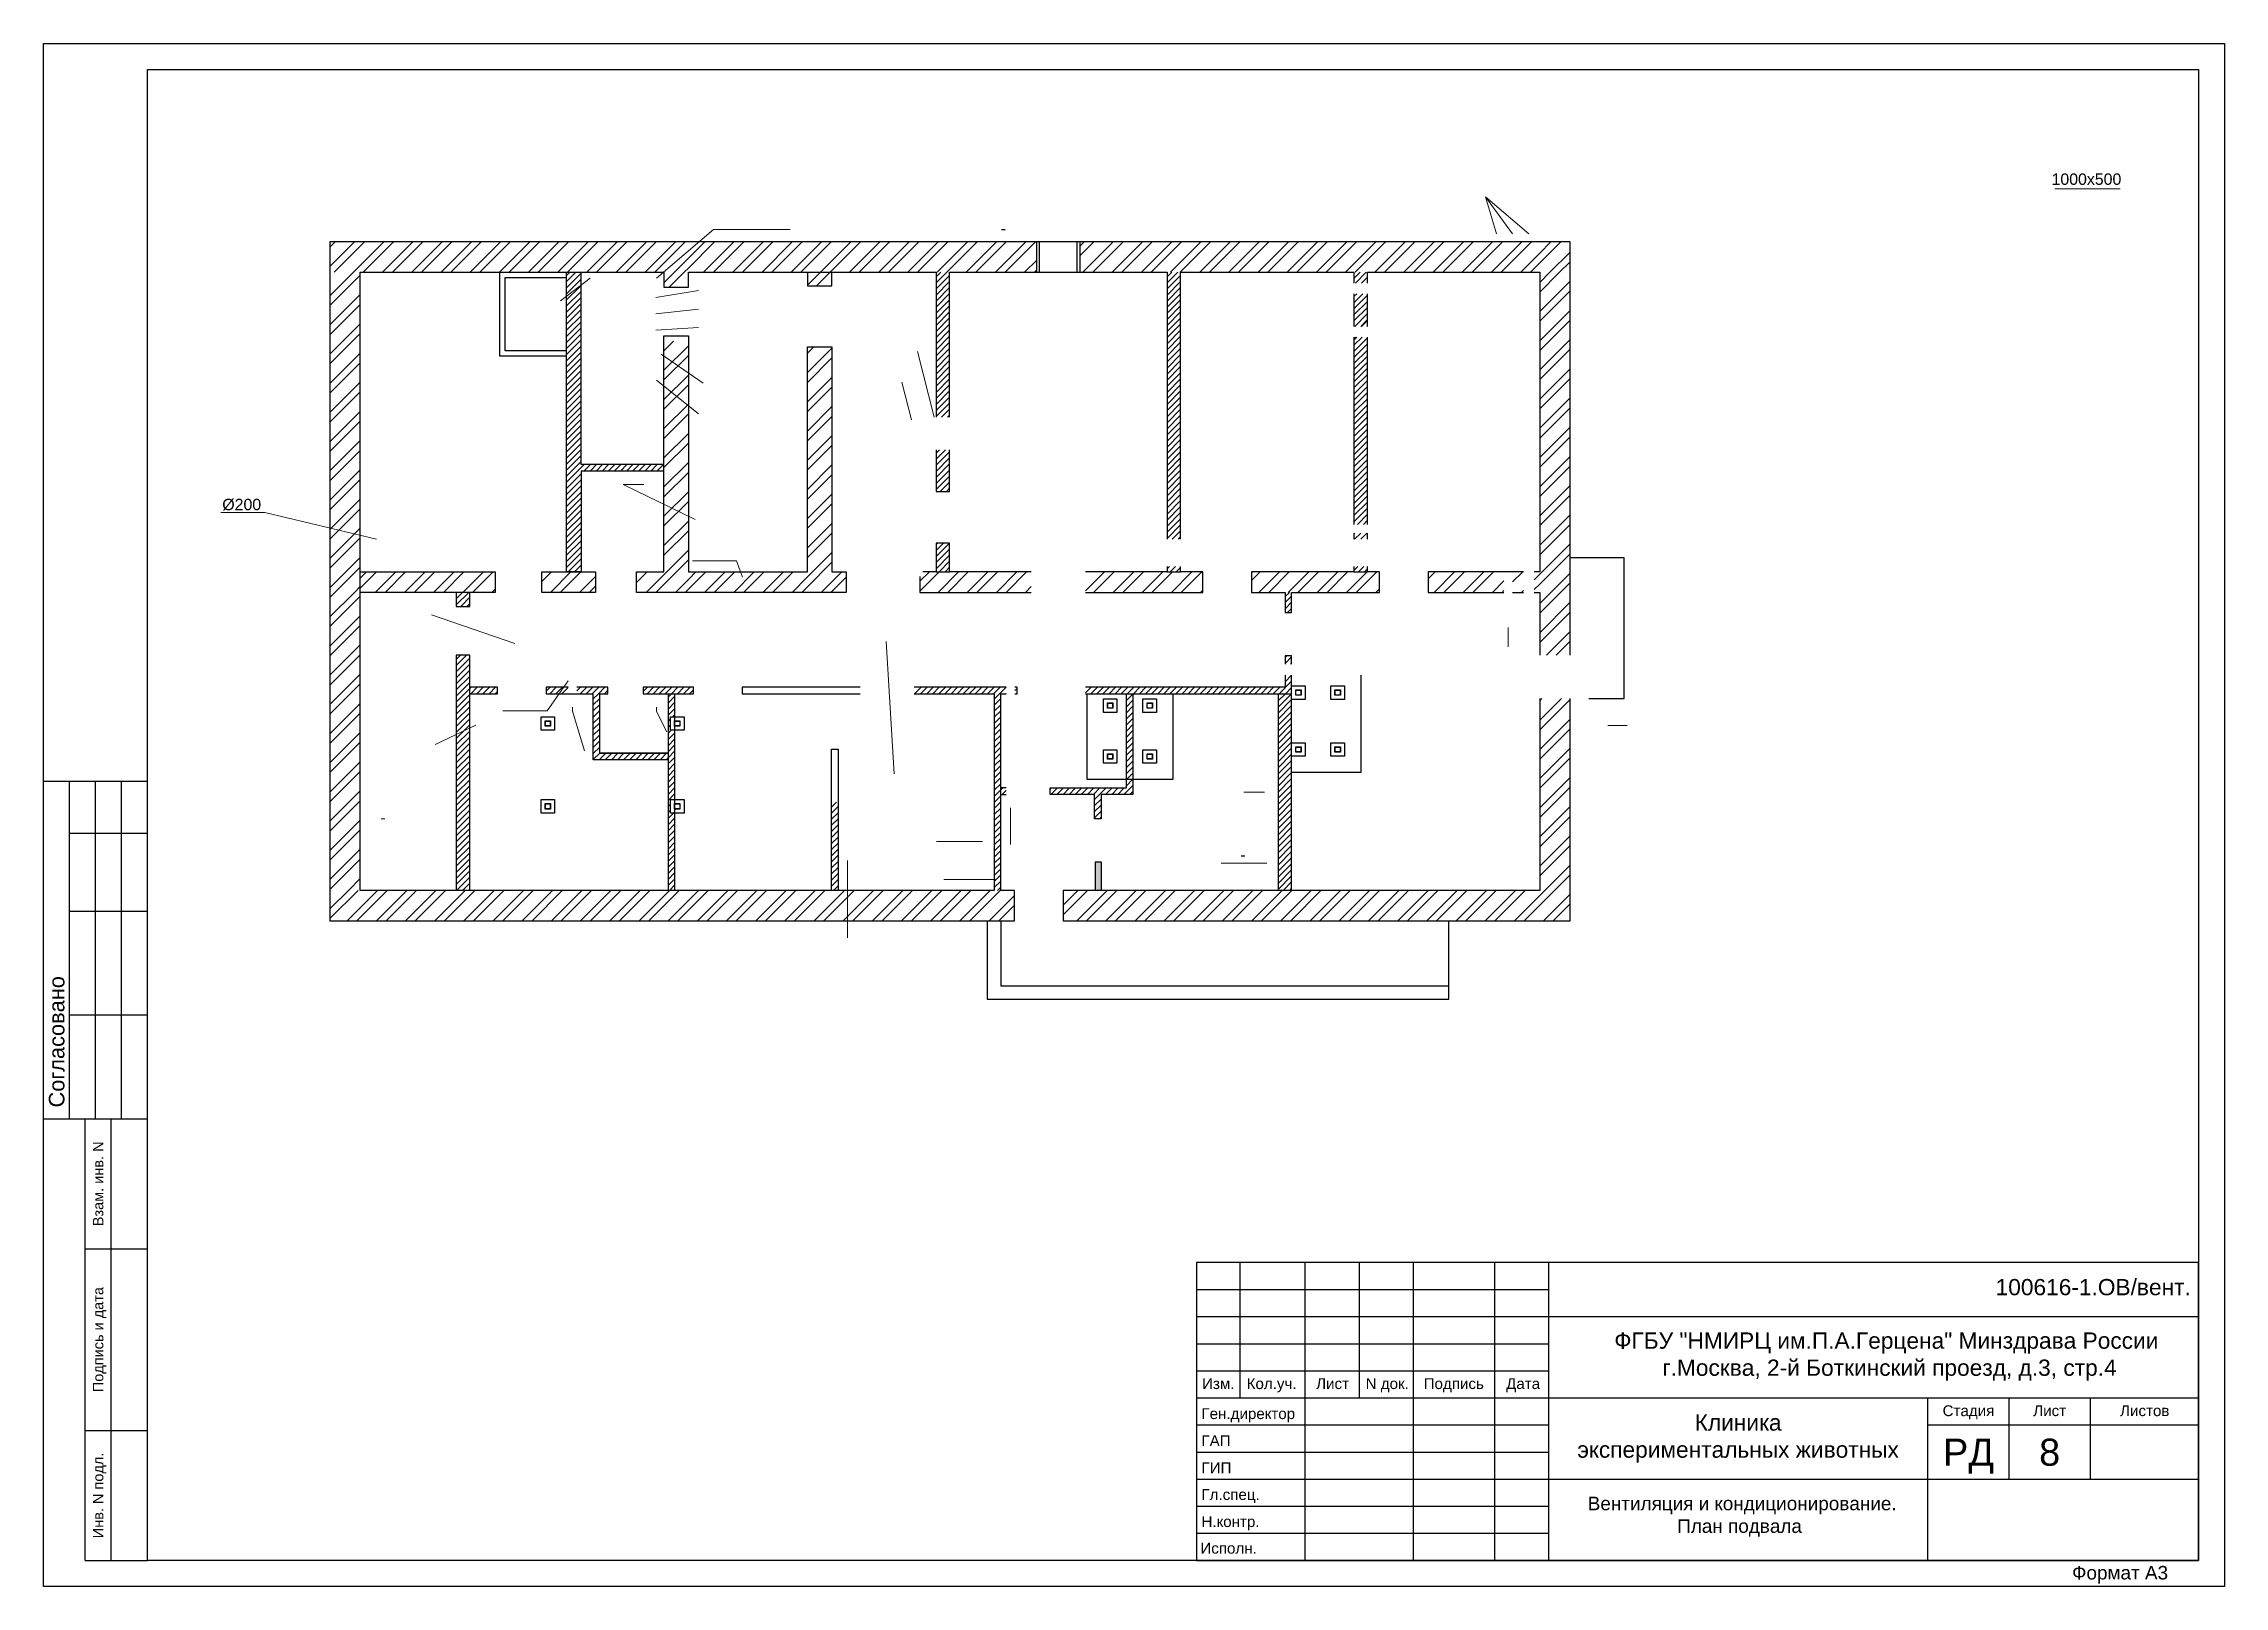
# Model space of a CAD drawing. Header units: millimetres. Extents: x -285783 to 224003, y -270247 to -22062.
# Drawn here: x 6994 to 47262, y -50537 to -22062 of the extents above; entities that cross this region are included whole.
import ezdxf
from ezdxf.enums import TextEntityAlignment as Align

# ---------------------------------------------------------------- set-up
doc = ezdxf.new("R2010")
doc.units = ezdxf.units.MM
for name, color, linetype, lineweight in [('12 текст рамки', 7, 'Continuous', 30), ('13 рамка', 7, 'Continuous', 30), ('стены нар', 7, 'Continuous', 30), ('штриховки', 86, 'Continuous', 20)]:
    doc.layers.add(name, color=color, linetype=linetype, lineweight=lineweight)
doc.layers.add('перегородки', color=7, linetype='Continuous')
doc.styles.add('ВЫС21', font='arial.ttf', dxfattribs={"height": 21})
doc.styles.add('РАМКА', font='arial.ttf')
doc.styles.add('ТЕКСТ', font='arial.ttf', dxfattribs={"oblique": 10, "height": 150})

msp = doc.modelspace()

# ---------------------------------------------------------------- texts
at = {"layer": '12 текст рамки', "lineweight": 15, "style": 'ТЕКСТ'}
msp.add_text('Согласовано', height=287.63, rotation=90, dxfattribs=at).set_placement((7234, -41698), align=Align.MIDDLE_LEFT)
for s, p in [('Взам. инв. N', (8001, -43107)), ('Подпись и дата', (8001, -45983)), ('Инв. N подл.', (8001, -48859))]:
    msp.add_text(s, height=191.75, rotation=90, dxfattribs=at).set_placement(p, align=Align.MIDDLE_CENTER)
at = {"layer": '12 текст рамки', "style": 'РАМКА'}
msp.add_text('100616-1.ОВ/вент.', height=300, dxfattribs=at).set_placement((43038, -45164))
at = {"layer": '12 текст рамки', "style": 'ТЕКСТ'}
for s, p in [('РД', (42537, -48311)), ('8', (44036, -48311))]:
    msp.add_text(s, height=500, dxfattribs=at).set_placement(p, align=Align.CENTER)
msp.add_text('Формат А3', height=250, dxfattribs=at).set_placement((44450, -50285), align=Align.MIDDLE_LEFT)
at = {"layer": '12 текст рамки', "color": 7, "lineweight": 15, "char_height": 210, "attachment_point": 2, "style": 'ВЫС21'}
for s, insert in [('1000x500', (44715, -24458)), ('%%C200', (10652, -30463))]:
    msp.add_mtext(s, dxfattribs=dict(at, insert=insert))
at = {"layer": '12 текст рамки', "color": 1, "lineweight": 15, "insert": (24717, -25365), "char_height": 210, "attachment_point": 2, "style": 'ВЫС21'}
msp.add_mtext('-', dxfattribs=at)
at = {"layer": '12 текст рамки', "color": 5, "lineweight": 15, "char_height": 210, "attachment_point": 2, "style": 'ВЫС21'}
for insert in [(13261, -36241), (29140, -36927)]:
    msp.add_mtext('-', dxfattribs=dict(at, insert=insert))
at = {"layer": '12 текст рамки', "insert": (41020, -46296), "char_height": 300, "attachment_point": 5, "style": 'РАМКА'}
msp.add_mtext_dynamic_manual_height_columns('ФГБУ "НМИРЦ им.П.А.Герцена" Минздрава России\\P г.Москва, 2-й Боткинский проезд, д.3, стр.4 ', width=12195.52, gutter_width=1250, heights=[0], dxfattribs=at)
at = {"layer": '12 текст рамки', "width": 7000, "attachment_point": 5, "style": 'РАМКА'}
for s, insert, char_height in [('Клиника\\Pэкспериментальных животных', (38283, -47808), 300), (' Вентиляция и кондиционирование.\\PПлан подвала', (38310, -49252), 250)]:
    msp.add_mtext(s, dxfattribs=dict(at, insert=insert, char_height=char_height))
at = {"layer": '13 рамка', "style": 'ТЕКСТ'}
for s, p in [('Изм.', (28685, -46895)), ('Кол.уч.', (29669, -46895)), ('Лист', (30795, -46895)), ('N док.', (31804, -46895)), ('Подпись', (33033, -46895)), ('Дата', (34313, -46895)), ('Стадия', (42537, -47395)), ('Лист', (44036, -47395)), ('Листов', (45792, -47395))]:
    msp.add_text(s, height=200, dxfattribs=at).set_placement(p, align=Align.CENTER)
for s, p in [('Ген.директор', (28374, -47449)), ('ГАП', (28374, -47949)), ('ГИП', (28374, -48449)), ('Гл.спец.', (28374, -48942)), ('Н.контр.', (28374, -49442)), (' Исполн.', (28276, -49933))]:
    msp.add_text(s, height=200, dxfattribs=at).set_placement(p)

# ---------------------------------------------------------------- hatches: boundary and pattern name
at = {"layer": 'штриховки', "true_color": 0xc7c8ca}
h = msp.add_hatch(color=9, dxfattribs=at)
h.dxf.hatch_style = 1
h.paths.add_polyline_path([(26529, -37170), (26409, -37170), (26409, -37690), (26529, -37690)])

# ---------------------------------------------------------------- linework, layer by layer
at = {"layer": '12 текст рамки', "color": 7, "lineweight": 15}
for p, q in [((33616, -24891), (33819, -25570)), ((34419, -25570), (33616, -24891)), ((33616, -24891), (34119, -25570)), ((44130, -24739), (45339, -24739)), ((18311, -26392), (19366, -25492)), ((19366, -25492), (20777, -25492)), ((17085, -26392), (16536, -26810)), ((18299, -26750), (19084, -26618)), ((18299, -27050), (19084, -26960)), ((19084, -27302), (18299, -27350)), ((23440, -28958), (23131, -27745)), ((18399, -27796), (19174, -28326)), ((18311, -28275), (19084, -28895)), ((23020, -29008), (22843, -28309)), ((18079, -30198), (17698, -30198)), ((17698, -30198), (19027, -30847)), ((10264, -30718), (11080, -30718)), ((11080, -30718), (13139, -31210)), ((18973, -31611), (19790, -31611)), ((19790, -31611), (19899, -31911)), ((15694, -33135), (14159, -32606)), ((34039, -32840), (34039, -33195)), ((22549, -33094), (22697, -35540)), ((16681, -33824), (16290, -34375)), ((15474, -34375), (16290, -34375)), ((16761, -34310), (16761, -34384)), ((16761, -34384), (16980, -35117)), ((18311, -34310), (18311, -34391)), ((18311, -34391), (18504, -34766)), ((14225, -35001), (14974, -34642)), ((35879, -34650), (36234, -34650)), ((24849, -36170), (24849, -36847)), ((29539, -35875), (29158, -35875)), ((24328, -36789), (23484, -36789)), ((21838, -37142), (21838, -38567)), ((29581, -37186), (28736, -37186)), ((23614, -37490), (24564, -37490))]:
    msp.add_line(p, q, dxfattribs=at)
at = {"layer": '13 рамка'}
for p, q in [((6994, -35676), (8911, -35676)), ((7473, -41908), (7473, -35676)), ((7953, -41908), (7953, -35676)), ((8432, -41908), (8432, -35676)), ((7473, -36635), (8911, -36635)), ((7473, -38073), (8911, -38073)), ((7473, -39991), (8911, -39991)), ((6994, -41908), (8911, -41908)), ((7761, -50058), (7761, -41908)), ((8240, -50058), (8240, -41908)), ((7761, -44305), (8911, -44305)), ((28283, -44558), (28283, -50058)), ((46783, -44558), (28283, -44558)), ((29083, -44558), (29083, -47058)), ((30283, -44558), (30283, -50058)), ((31283, -44558), (31283, -47058)), ((32283, -44558), (32283, -50058)), ((33783, -44558), (33783, -50058)), ((34783, -44558), (34783, -50058)), ((46783, -50058), (46783, -44558)), ((28283, -45058), (34783, -45058)), ((28283, -45558), (46783, -45558)), ((28283, -46058), (34783, -46058)), ((28283, -46558), (34783, -46558)), ((28283, -47058), (46783, -47058)), ((41783, -47058), (41783, -50058)), ((43283, -47058), (43283, -48558)), ((44783, -47058), (44783, -48558)), ((7761, -47661), (8911, -47661)), ((28283, -47558), (34783, -47558)), ((41783, -47558), (46783, -47558)), ((28283, -48058), (34783, -48058)), ((28283, -48058), (34783, -48058)), ((28283, -48558), (46783, -48558)), ((28283, -49058), (34783, -49058)), ((28283, -49058), (34783, -49058)), ((28283, -49558), (34783, -49558)), ((28283, -49558), (34783, -49558)), ((7761, -50058), (8911, -50058)), ((28283, -50058), (46783, -50058)), ((28283, -50058), (46783, -50058)), ((28283, -50058), (46783, -50058))]:
    msp.add_line(p, q, dxfattribs=at)
for points in [[(6994, -22062), (47262, -22062), (47262, -50537), (6994, -50537)], [(8911, -22541), (46783, -22541), (46783, -50058), (8911, -50058)]]:
    msp.add_lwpolyline(points, close=True, dxfattribs=at)
at = {"layer": 'перегородки', "lineweight": 30}
for p, q in [((12839, -26280), (18449, -26280)), ((15419, -27830), (15419, -26280)), ((15419, -26280), (16649, -26280)), ((15519, -27730), (15519, -26380)), ((15519, -26380), (16649, -26380)), ((16649, -31810), (16649, -26280)), ((16919, -29830), (16919, -26280)), ((16649, -27730), (15519, -27730)), ((16649, -27830), (15419, -27830)), ((18449, -29830), (16919, -29830)), ((18449, -29950), (16919, -29950)), ((16919, -29950), (16919, -31810)), ((12839, -31810), (15334, -31810)), ((15334, -31810), (15334, -32190)), ((16194, -32190), (16194, -31810)), ((16194, -31810), (17184, -31810)), ((16919, -31810), (16649, -31810)), ((17184, -31810), (17184, -32190)), ((15334, -32190), (12839, -32190)), ((14614, -32190), (14614, -32450)), ((14864, -32450), (14864, -32190)), ((17184, -32190), (16194, -32190)), ((14614, -32450), (14864, -32450)), ((14864, -33350), (14614, -33350)), ((14614, -33350), (14614, -37690)), ((14864, -33940), (14864, -33350)), ((30039, -33360), (29919, -33360)), ((29919, -33360), (29919, -33518)), ((30039, -33518), (30039, -33360)), ((29919, -33718), (29919, -33940)), ((30039, -37690), (30039, -33718)), ((15374, -33940), (14864, -33940)), ((14864, -37690), (14864, -34060)), ((14864, -34060), (15374, -34060)), ((15374, -34060), (15374, -33940)), ((16274, -33940), (16274, -34060)), ((16681, -33940), (16274, -33940)), ((16274, -34060), (17144, -34060)), ((17414, -33940), (16840, -33940)), ((17144, -35280), (17144, -34060)), ((17264, -35160), (17264, -34060)), ((17264, -34060), (17414, -34060)), ((17414, -34060), (17414, -33940)), ((18064, -33940), (18064, -34060)), ((18994, -33940), (18064, -33940)), ((18064, -34060), (18994, -34060)), ((18994, -34060), (18994, -33940)), ((29919, -33940), (26231, -33940)), ((26231, -34060), (29789, -34060)), ((29789, -34060), (29789, -37690)), ((18524, -35280), (17144, -35280)), ((17264, -35160), (18524, -35160)), ((18524, -35160), (17264, -35160)), ((21544, -37690), (21544, -35083)), ((21544, -35083), (21664, -35083)), ((21664, -35083), (21664, -37690))]:
    msp.add_line(p, q, dxfattribs=at)
at = {"layer": 'стены нар'}
for p, q in [((35179, -25720), (12279, -25720)), ((12279, -25720), (12279, -38250)), ((25331, -26280), (25331, -25720)), ((25381, -26280), (25381, -25720)), ((26081, -26280), (26081, -25720)), ((26131, -26280), (26131, -25720)), ((35179, -33350), (35179, -25720)), ((12839, -37690), (12839, -26280)), ((18449, -26280), (18449, -26555)), ((18449, -26555), (18899, -26555)), ((18899, -26555), (18899, -26280)), ((18899, -26280), (23474, -26280)), ((21099, -26280), (21099, -26530)), ((21099, -26530), (21549, -26530)), ((21549, -26530), (21549, -26280)), ((23474, -26280), (23474, -28958)), ((23724, -28958), (23724, -26280)), ((23724, -26280), (27739, -26280)), ((27739, -26280), (27739, -31210)), ((27989, -26280), (31189, -26280)), ((27989, -31210), (27989, -26280)), ((31189, -26280), (31189, -26480)), ((31439, -26280), (34619, -26280)), ((31439, -26480), (31439, -26280)), ((34619, -26280), (34619, -31810)), ((31189, -26680), (31189, -27280)), ((31439, -27280), (31439, -26680)), ((18449, -31810), (18449, -27455)), ((18449, -27455), (18899, -27455)), ((18899, -27455), (18899, -31810)), ((21099, -31810), (21099, -27660)), ((21099, -27660), (21549, -27660)), ((21549, -27660), (21549, -31810)), ((31189, -27480), (31189, -30935)), ((31439, -30935), (31439, -27480)), ((23474, -29558), (23474, -30330)), ((23724, -30330), (23724, -29558)), ((23474, -30330), (23724, -30330)), ((23724, -31280), (23474, -31280)), ((23474, -31280), (23474, -31810)), ((23724, -31810), (23724, -31280)), ((31189, -31095), (31189, -31210)), ((31439, -31210), (31439, -31095)), ((17944, -32190), (17944, -31810)), ((17944, -31810), (18449, -31810)), ((18899, -31810), (21099, -31810)), ((21549, -31810), (21814, -31810)), ((21814, -31810), (21814, -32190)), ((23474, -31810), (23226, -31810)), ((23474, -31810), (23724, -31810)), ((25231, -31810), (23724, -31810)), ((27739, -31810), (26231, -31810)), ((27739, -31710), (27739, -31810)), ((27739, -31810), (27989, -31810)), ((27989, -31810), (27989, -31710)), ((28399, -31810), (27989, -31810)), ((28399, -32190), (28399, -31810)), ((31189, -31810), (29299, -31810)), ((29299, -31810), (29299, -32190)), ((31189, -31710), (31189, -31810)), ((31189, -31810), (31439, -31810)), ((31439, -31810), (31439, -31710)), ((31659, -31810), (31439, -31810)), ((31659, -32190), (31659, -31810)), ((32559, -31810), (32559, -32190)), ((34319, -31810), (32559, -31810)), ((34619, -31810), (34519, -31810)), ((36179, -31550), (35179, -31550)), ((36179, -34150), (36179, -31550)), ((21814, -32190), (17944, -32190)), ((23174, -31899), (23174, -32190)), ((23174, -32190), (25231, -32190)), ((26231, -32190), (28399, -32190)), ((29299, -32190), (29919, -32190)), ((29919, -32190), (29919, -32560)), ((30039, -32560), (30039, -32190)), ((30039, -32190), (31659, -32190)), ((32559, -32190), (33959, -32190)), ((34119, -32190), (34319, -32190)), ((34519, -32190), (34619, -32190)), ((34619, -32190), (34619, -33350)), ((29919, -32560), (30039, -32560)), ((31314, -33718), (31314, -35515)), ((14864, -34060), (14864, -33940)), ((18524, -34060), (18524, -37690)), ((18644, -34060), (18644, -37690)), ((19894, -33940), (19894, -34060)), ((22070, -33940), (19894, -33940)), ((19894, -34060), (22070, -34060)), ((22070, -33940), (21918, -33940)), ((21918, -34060), (22070, -34060)), ((24769, -33940), (23070, -33940)), ((23070, -34060), (24549, -34060)), ((24549, -34060), (24549, -37690)), ((24669, -37690), (24669, -34060)), ((24669, -34060), (24769, -34060)), ((24969, -33940), (24927, -33940)), ((24928, -34060), (24969, -34060)), ((24969, -34060), (24969, -33940)), ((26264, -34060), (27844, -34060)), ((26264, -35645), (26264, -34060)), ((26564, -34155), (26814, -34155)), ((26564, -34405), (26564, -34155)), ((26814, -34155), (26814, -34405)), ((26989, -35800), (26989, -34060)), ((27109, -34060), (27109, -35920)), ((27294, -34155), (27544, -34155)), ((27294, -34405), (27294, -34155)), ((27544, -34155), (27544, -34405)), ((27844, -34060), (27844, -35645)), ((29789, -34060), (30039, -34060)), ((30039, -33915), (30289, -33915)), ((30039, -34165), (30039, -33915)), ((30289, -34165), (30039, -34165)), ((30114, -33990), (30214, -33990)), ((30114, -34090), (30114, -33990)), ((30214, -34090), (30114, -34090)), ((30119, -33995), (30209, -33995)), ((30119, -34085), (30119, -33995)), ((30209, -34085), (30119, -34085)), ((30209, -33995), (30209, -34085)), ((30214, -33990), (30214, -34090)), ((30289, -33915), (30289, -34165)), ((30764, -33915), (31014, -33915)), ((30764, -34165), (30764, -33915)), ((31014, -34165), (30764, -34165)), ((30839, -33990), (30939, -33990)), ((30839, -34090), (30839, -33990)), ((30939, -34090), (30839, -34090)), ((30844, -33995), (30934, -33995)), ((30844, -34085), (30844, -33995)), ((30934, -34085), (30844, -34085)), ((30934, -33995), (30934, -34085)), ((30939, -33990), (30939, -34090)), ((31014, -33915), (31014, -34165)), ((34619, -34150), (34619, -37690)), ((35179, -38250), (35179, -34150)), ((35529, -34150), (36179, -34150)), ((16179, -34485), (16429, -34485)), ((16179, -34735), (16179, -34485)), ((16254, -34560), (16354, -34560)), ((16254, -34660), (16254, -34560)), ((16259, -34565), (16349, -34565)), ((16259, -34655), (16259, -34565)), ((16349, -34565), (16349, -34655)), ((16354, -34560), (16354, -34660)), ((16429, -34485), (16429, -34735)), ((18569, -34485), (18819, -34485)), ((18569, -34735), (18569, -34485)), ((18644, -34560), (18744, -34560)), ((18644, -34660), (18644, -34560)), ((18649, -34565), (18739, -34565)), ((18649, -34655), (18649, -34565)), ((18739, -34565), (18739, -34655)), ((18744, -34560), (18744, -34660)), ((18819, -34485), (18819, -34735)), ((26814, -34405), (26564, -34405)), ((26639, -34230), (26739, -34230)), ((26639, -34330), (26639, -34230)), ((26739, -34330), (26639, -34330)), ((26644, -34235), (26734, -34235)), ((26644, -34325), (26644, -34235)), ((26734, -34325), (26644, -34325)), ((26734, -34235), (26734, -34325)), ((26739, -34230), (26739, -34330)), ((27544, -34405), (27294, -34405)), ((27369, -34230), (27469, -34230)), ((27369, -34330), (27369, -34230)), ((27469, -34330), (27369, -34330)), ((27374, -34235), (27464, -34235)), ((27374, -34325), (27374, -34235)), ((27464, -34325), (27374, -34325)), ((27464, -34235), (27464, -34325)), ((27469, -34230), (27469, -34330)), ((16429, -34735), (16179, -34735)), ((16354, -34660), (16254, -34660)), ((16349, -34655), (16259, -34655)), ((18819, -34735), (18569, -34735)), ((18744, -34660), (18644, -34660)), ((18739, -34655), (18649, -34655)), ((30039, -34965), (30289, -34965)), ((30039, -35215), (30039, -34965)), ((30289, -34965), (30289, -35215)), ((30764, -34965), (31014, -34965)), ((30764, -35215), (30764, -34965)), ((31014, -34965), (31014, -35215)), ((26564, -35095), (26814, -35095)), ((26564, -35345), (26564, -35095)), ((26814, -35345), (26564, -35345)), ((26639, -35170), (26739, -35170)), ((26639, -35270), (26639, -35170)), ((26739, -35270), (26639, -35270)), ((26644, -35175), (26734, -35175)), ((26644, -35265), (26644, -35175)), ((26734, -35265), (26644, -35265)), ((26734, -35175), (26734, -35265)), ((26739, -35170), (26739, -35270)), ((26814, -35095), (26814, -35345)), ((27294, -35095), (27544, -35095)), ((27294, -35345), (27294, -35095)), ((27544, -35345), (27294, -35345)), ((27369, -35170), (27469, -35170)), ((27369, -35270), (27369, -35170)), ((27469, -35270), (27369, -35270)), ((27374, -35175), (27464, -35175)), ((27374, -35265), (27374, -35175)), ((27464, -35265), (27374, -35265)), ((27464, -35175), (27464, -35265)), ((27469, -35170), (27469, -35270)), ((27544, -35095), (27544, -35345)), ((30289, -35215), (30039, -35215)), ((30114, -35040), (30214, -35040)), ((30114, -35140), (30114, -35040)), ((30214, -35140), (30114, -35140)), ((30119, -35045), (30209, -35045)), ((30119, -35135), (30119, -35045)), ((30209, -35135), (30119, -35135)), ((30209, -35045), (30209, -35135)), ((30214, -35040), (30214, -35140)), ((31014, -35215), (30764, -35215)), ((30839, -35040), (30939, -35040)), ((30839, -35140), (30839, -35040)), ((30939, -35140), (30839, -35140)), ((30844, -35045), (30934, -35045)), ((30844, -35135), (30844, -35045)), ((30934, -35135), (30844, -35135)), ((30934, -35045), (30934, -35135)), ((30939, -35040), (30939, -35140)), ((24769, -35800), (24669, -35800)), ((25579, -35920), (25579, -35800)), ((25579, -35800), (26989, -35800)), ((27844, -35645), (26264, -35645)), ((31314, -35515), (30039, -35515)), ((16179, -36015), (16429, -36015)), ((16179, -36265), (16179, -36015)), ((16254, -36090), (16354, -36090)), ((16254, -36190), (16254, -36090)), ((16354, -36190), (16254, -36190)), ((16259, -36095), (16349, -36095)), ((16259, -36185), (16259, -36095)), ((16349, -36185), (16259, -36185)), ((16349, -36095), (16349, -36185)), ((16354, -36090), (16354, -36190)), ((16429, -36015), (16429, -36265)), ((18569, -36015), (18819, -36015)), ((18569, -36265), (18569, -36015)), ((18644, -36090), (18744, -36090)), ((18644, -36190), (18644, -36090)), ((18744, -36190), (18644, -36190)), ((18649, -36095), (18739, -36095)), ((18649, -36185), (18649, -36095)), ((18739, -36185), (18649, -36185)), ((18739, -36095), (18739, -36185)), ((18744, -36090), (18744, -36190)), ((18819, -36015), (18819, -36265)), ((24669, -35920), (24769, -35920)), ((26399, -35920), (25579, -35920)), ((26399, -36370), (26399, -35920)), ((27109, -35920), (26519, -35920)), ((26519, -35920), (26519, -36370)), ((16429, -36265), (16179, -36265)), ((18819, -36265), (18569, -36265)), ((26519, -36370), (26399, -36370)), ((26529, -37170), (26409, -37170)), ((26409, -37170), (26409, -37690)), ((26529, -37690), (26529, -37170)), ((24549, -37690), (12839, -37690)), ((24919, -37690), (24669, -37690)), ((24919, -38250), (24919, -37690)), ((34619, -37690), (25819, -37690)), ((25819, -37690), (25819, -38250)), ((12279, -38250), (24919, -38250)), ((24419, -38250), (24419, -39700)), ((24669, -38250), (24669, -39450)), ((25819, -38250), (35179, -38250)), ((32944, -39450), (32944, -38250)), ((24669, -39450), (32944, -39450)), ((32944, -39700), (32944, -39450)), ((24419, -39700), (32944, -39700))]:
    msp.add_line(p, q, dxfattribs=at)
at = {"layer": 'штриховки', "color": 18, "lineweight": 15, "true_color": 0x000000}
for p, q in [((12279, -26178), (12737, -25720)), ((12279, -25819), (12377, -25720)), ((12839, -26157), (13275, -25720)), ((12839, -25797), (12916, -25720)), ((12895, -26280), (13455, -25720)), ((13254, -26280), (13814, -25720)), ((13434, -26280), (13994, -25720)), ((13793, -26280), (14353, -25720)), ((13973, -26280), (14533, -25720)), ((14332, -26280), (14892, -25720)), ((14512, -26280), (15072, -25720)), ((14871, -26280), (15431, -25720)), ((15050, -26280), (15610, -25720)), ((15410, -26280), (15970, -25720)), ((15589, -26280), (16149, -25720)), ((15948, -26280), (16508, -25720)), ((16128, -26280), (16688, -25720)), ((16487, -26280), (17047, -25720)), ((16667, -26280), (17227, -25720)), ((17026, -26280), (17586, -25720)), ((17206, -26280), (17766, -25720)), ((17565, -26280), (18125, -25720)), ((17744, -26280), (18304, -25720)), ((18104, -26280), (18664, -25720)), ((18283, -26280), (18843, -25720)), ((18899, -26024), (19202, -25720)), ((18899, -26203), (19382, -25720)), ((19181, -26280), (19741, -25720)), ((19361, -26280), (19921, -25720)), ((19720, -26280), (20280, -25720)), ((19900, -26280), (20460, -25720)), ((20259, -26280), (20819, -25720)), ((20439, -26280), (20999, -25720)), ((21099, -25979), (21358, -25720)), ((21099, -26158), (21537, -25720)), ((21337, -26280), (21897, -25720)), ((21516, -26280), (22076, -25720)), ((21875, -26280), (22435, -25720)), ((22055, -26280), (22615, -25720)), ((22414, -26280), (22974, -25720)), ((22594, -26280), (23154, -25720)), ((22953, -26280), (23513, -25720)), ((23133, -26280), (23693, -25720)), ((23492, -26280), (24052, -25720)), ((23671, -26280), (24231, -25720)), ((24031, -26280), (24591, -25720)), ((24210, -26280), (24770, -25720)), ((24569, -26280), (25129, -25720)), ((24749, -26280), (25309, -25720)), ((26131, -25796), (26207, -25720)), ((26131, -25975), (26387, -25720)), ((26186, -26280), (26746, -25720)), ((26365, -26280), (26925, -25720)), ((26725, -26280), (27285, -25720)), ((26904, -26280), (27464, -25720)), ((27264, -26280), (27824, -25720)), ((27443, -26280), (28003, -25720)), ((27802, -26280), (28362, -25720)), ((27982, -26280), (28542, -25720)), ((28341, -26280), (28901, -25720)), ((28521, -26280), (29081, -25720)), ((28880, -26280), (29440, -25720)), ((29060, -26280), (29620, -25720)), ((29419, -26280), (29979, -25720)), ((29598, -26280), (30158, -25720)), ((29958, -26280), (30518, -25720)), ((30137, -26280), (30697, -25720)), ((30496, -26280), (31056, -25720)), ((30676, -26280), (31236, -25720)), ((31035, -26280), (31595, -25720)), ((31215, -26280), (31775, -25720)), ((31574, -26280), (32134, -25720)), ((31754, -26280), (32314, -25720)), ((32113, -26280), (32673, -25720)), ((32292, -26280), (32852, -25720)), ((32652, -26280), (33212, -25720)), ((32831, -26280), (33391, -25720)), ((33190, -26280), (33750, -25720)), ((33370, -26280), (33930, -25720)), ((33729, -26280), (34289, -25720)), ((33909, -26280), (34469, -25720)), ((34619, -25929), (34828, -25720)), ((34619, -26109), (35008, -25720)), ((12356, -26280), (12839, -25797)), ((12715, -26280), (12839, -26157)), ((18642, -26280), (18899, -26024)), ((20798, -26280), (21099, -25979)), ((20977, -26280), (21099, -26158)), ((25108, -26280), (25331, -26057)), ((34268, -26280), (34619, -25929)), ((34448, -26280), (34619, -26109)), ((34807, -26280), (35179, -25908)), ((34987, -26280), (35179, -26088)), ((12279, -26717), (12715, -26280)), ((12279, -26896), (12839, -26336)), ((18449, -26474), (18642, -26280)), ((18547, -26555), (18822, -26280)), ((18822, -26280), (18899, -26203)), ((21099, -26518), (21337, -26280)), ((21266, -26530), (21516, -26280)), ((25288, -26280), (25331, -26236)), ((34619, -26468), (34807, -26280)), ((34619, -26648), (34987, -26280)), ((34619, -27007), (35179, -26447)), ((12279, -27255), (12839, -26695)), ((12279, -27435), (12839, -26875)), ((34619, -27186), (35179, -26626)), ((12279, -27794), (12839, -27234)), ((34619, -27546), (35179, -26986)), ((34619, -27725), (35179, -27165)), ((12279, -27974), (12839, -27414)), ((12279, -28333), (12839, -27773)), ((18449, -27731), (18625, -27555)), ((18449, -28090), (18899, -27640)), ((21099, -27775), (21214, -27660)), ((21099, -28134), (21549, -27684)), ((34619, -28084), (35179, -27524)), ((34619, -28264), (35179, -27704)), ((12279, -28513), (12839, -27953)), ((18449, -28270), (18899, -27820)), ((18449, -28629), (18899, -28179)), ((21099, -28314), (21549, -27864)), ((34619, -28623), (35179, -28063)), ((12279, -28872), (12839, -28312)), ((12279, -29051), (12839, -28491)), ((18449, -28808), (18899, -28358)), ((21099, -28673), (21549, -28223)), ((21099, -28852), (21549, -28402)), ((34619, -28803), (35179, -28243)), ((12279, -29411), (12839, -28851)), ((18449, -29168), (18899, -28718)), ((18449, -29347), (18899, -28897)), ((21099, -29212), (21549, -28762)), ((21099, -29391), (21549, -28941)), ((34619, -29162), (35179, -28602)), ((34619, -29342), (35179, -28782)), ((12279, -29590), (12839, -29030)), ((12279, -29949), (12839, -29389)), ((18449, -29706), (18899, -29256)), ((21099, -29750), (21549, -29300)), ((34619, -29701), (35179, -29141)), ((34619, -29880), (35179, -29320)), ((12279, -30129), (12839, -29569)), ((18449, -29886), (18899, -29436)), ((18449, -30245), (18899, -29795)), ((21099, -29930), (21549, -29480)), ((34619, -30240), (35179, -29680)), ((12279, -30488), (12839, -29928)), ((12279, -30668), (12839, -30108)), ((18449, -30425), (18899, -29975)), ((21099, -30289), (21549, -29839)), ((21099, -30469), (21549, -30019)), ((34619, -30419), (35179, -29859)), ((12279, -31027), (12839, -30467)), ((18449, -30784), (18899, -30334)), ((18449, -30964), (18899, -30514)), ((21099, -30828), (21549, -30378)), ((21099, -31008), (21549, -30558)), ((34619, -30779), (35179, -30219)), ((34619, -30958), (35179, -30398)), ((12279, -31207), (12839, -30647)), ((12279, -31566), (12839, -31006)), ((18449, -31323), (18899, -30873)), ((21099, -31367), (21549, -30917)), ((34619, -31317), (35179, -30757)), ((34619, -31497), (35179, -30937)), ((12279, -31746), (12839, -31186)), ((18449, -31502), (18899, -31052)), ((21099, -31547), (21549, -31097)), ((34619, -31856), (35179, -31296)), ((12279, -32105), (12839, -31545)), ((12373, -32190), (12839, -31724)), ((12839, -31930), (12959, -31810)), ((12839, -32110), (13139, -31810)), ((13118, -32190), (13498, -31810)), ((13298, -32190), (13678, -31810)), ((13657, -32190), (14037, -31810)), ((13837, -32190), (14217, -31810)), ((14196, -32190), (14576, -31810)), ((14375, -32190), (14755, -31810)), ((14735, -32190), (15115, -31810)), ((14914, -32190), (15294, -31810)), ((16194, -31988), (16372, -31810)), ((16351, -32190), (16731, -31810)), ((16531, -32190), (16911, -31810)), ((17944, -31828), (17962, -31810)), ((17944, -32007), (18141, -31810)), ((18121, -32190), (18899, -31412)), ((18300, -32190), (18899, -31591)), ((18899, -31950), (19039, -31810)), ((18899, -32130), (19219, -31810)), ((19198, -32190), (19578, -31810)), ((19378, -32190), (19758, -31810)), ((19737, -32190), (20117, -31810)), ((19917, -32190), (20297, -31810)), ((20276, -32190), (20656, -31810)), ((20455, -32190), (20835, -31810)), ((21099, -31906), (21549, -31456)), ((21099, -32085), (21549, -31635)), ((21354, -32190), (21734, -31810)), ((23174, -31986), (23350, -31810)), ((23174, -32166), (23530, -31810)), ((23509, -32190), (23889, -31810)), ((23688, -32190), (24068, -31810)), ((24048, -32190), (24428, -31810)), ((24227, -32190), (24607, -31810)), ((24586, -32190), (24966, -31810)), ((24766, -32190), (25146, -31810)), ((26231, -32161), (26583, -31810)), ((26382, -32190), (26762, -31810)), ((26742, -32190), (27122, -31810)), ((26921, -32190), (27301, -31810)), ((27280, -32190), (27660, -31810)), ((27460, -32190), (27840, -31810)), ((27819, -32190), (28199, -31810)), ((27999, -32190), (28379, -31810)), ((29299, -31968), (29457, -31810)), ((29436, -32190), (29816, -31810)), ((29615, -32190), (29995, -31810)), ((29975, -32190), (30355, -31810)), ((30154, -32190), (30534, -31810)), ((30513, -32190), (30893, -31810)), ((30693, -32190), (31073, -31810)), ((31052, -32190), (31432, -31810)), ((31232, -32190), (31612, -31810)), ((32559, -31940), (32689, -31810)), ((32669, -32190), (33049, -31810)), ((32848, -32190), (33228, -31810)), ((33207, -32190), (33587, -31810)), ((33387, -32190), (33767, -31810)), ((34119, -31817), (34126, -31810)), ((34119, -31997), (34306, -31810)), ((34619, -32036), (35179, -31476)), ((12279, -32644), (12732, -32190)), ((12279, -32284), (12373, -32190)), ((12732, -32190), (12839, -32084)), ((15273, -32190), (15334, -32129)), ((16890, -32190), (17184, -31896)), ((17069, -32190), (17184, -32075)), ((18659, -32190), (18899, -31950)), ((18839, -32190), (18899, -32130)), ((20815, -32190), (21099, -31906)), ((20994, -32190), (21099, -32085)), ((21533, -32190), (21814, -31909)), ((25125, -32190), (25231, -32084)), ((28358, -32190), (28399, -32149)), ((31591, -32190), (31659, -32122)), ((33746, -32190), (33959, -31977)), ((33926, -32190), (33959, -32157)), ((34285, -32190), (34319, -32156)), ((34519, -31956), (34619, -31856)), ((34519, -32136), (34619, -32036)), ((34619, -32395), (34824, -32190)), ((34619, -32575), (35003, -32190)), ((34824, -32190), (35179, -31835)), ((35003, -32190), (35179, -32015)), ((12279, -32823), (12839, -32263)), ((34619, -32934), (35179, -32374)), ((34619, -33113), (35179, -32553)), ((12279, -33182), (12839, -32622)), ((12279, -33362), (12839, -32802)), ((34742, -33350), (35179, -32913)), ((12279, -33721), (12839, -33161)), ((12279, -33901), (12839, -33341)), ((34921, -33350), (35179, -33092)), ((12279, -34260), (12839, -33700)), ((12279, -34440), (12839, -33880)), ((34619, -34550), (35019, -34150)), ((34619, -34191), (34660, -34150)), ((34619, -34730), (35179, -34170)), ((12279, -34799), (12839, -34239)), ((12279, -34978), (12839, -34418)), ((34619, -35089), (35179, -34529)), ((12279, -35338), (12839, -34778)), ((12279, -35517), (12839, -34957)), ((34619, -35269), (35179, -34709)), ((12279, -35876), (12839, -35316)), ((34619, -35628), (35179, -35068)), ((34619, -35807), (35179, -35247)), ((12279, -36056), (12839, -35496)), ((34619, -36167), (35179, -35607)), ((34619, -36346), (35179, -35786)), ((12279, -36415), (12839, -35855)), ((12279, -36595), (12839, -36035)), ((34619, -36705), (35179, -36145)), ((12279, -36954), (12839, -36394)), ((12279, -37134), (12839, -36574)), ((34619, -36885), (35179, -36325)), ((12279, -37493), (12839, -36933)), ((34619, -37244), (35179, -36684)), ((34619, -37424), (35179, -36864)), ((12279, -37672), (12839, -37112)), ((34712, -37690), (35179, -37223)), ((34892, -37690), (35179, -37403)), ((12279, -38032), (12621, -37690)), ((12279, -38211), (12800, -37690)), ((12621, -37690), (12839, -37472)), ((12839, -38010), (13159, -37690)), ((12839, -38190), (13339, -37690)), ((13138, -38250), (13698, -37690)), ((13318, -38250), (13878, -37690)), ((13677, -38250), (14237, -37690)), ((13857, -38250), (14417, -37690)), ((14216, -38250), (14776, -37690)), ((14395, -38250), (14955, -37690)), ((14755, -38250), (15315, -37690)), ((14934, -38250), (15494, -37690)), ((15294, -38250), (15854, -37690)), ((15473, -38250), (16033, -37690)), ((15832, -38250), (16392, -37690)), ((16012, -38250), (16572, -37690)), ((16371, -38250), (16931, -37690)), ((16551, -38250), (17111, -37690)), ((16910, -38250), (17470, -37690)), ((17090, -38250), (17650, -37690)), ((17449, -38250), (18009, -37690)), ((17628, -38250), (18188, -37690)), ((17988, -38250), (18548, -37690)), ((18167, -38250), (18727, -37690)), ((18899, -37877), (19086, -37690)), ((18899, -38057), (19266, -37690)), ((19065, -38250), (19625, -37690)), ((19245, -38250), (19805, -37690)), ((19604, -38250), (20164, -37690)), ((19784, -38250), (20344, -37690)), ((20143, -38250), (20703, -37690)), ((20322, -38250), (20882, -37690)), ((20682, -38250), (21099, -37833)), ((21099, -37833), (21242, -37690)), ((21099, -38012), (21421, -37690)), ((21220, -38250), (21780, -37690)), ((21400, -38250), (21960, -37690)), ((21759, -38250), (22319, -37690)), ((21939, -38250), (22499, -37690)), ((22298, -38250), (22858, -37690)), ((22478, -38250), (23038, -37690)), ((22837, -38250), (23397, -37690)), ((23017, -38250), (23577, -37690)), ((23376, -38250), (23936, -37690)), ((23555, -38250), (24115, -37690)), ((23915, -38250), (24475, -37690)), ((24094, -38250), (24654, -37690)), ((24453, -38250), (24919, -37784)), ((25819, -37962), (26091, -37690)), ((25819, -38142), (26271, -37690)), ((26070, -38250), (26630, -37690)), ((26249, -38250), (26809, -37690)), ((26609, -38250), (27169, -37690)), ((26788, -38250), (27348, -37690)), ((27147, -38250), (27707, -37690)), ((27327, -38250), (27887, -37690)), ((27686, -38250), (28246, -37690)), ((27866, -38250), (28426, -37690)), ((28225, -38250), (28785, -37690)), ((28405, -38250), (28965, -37690)), ((28764, -38250), (29324, -37690)), ((28943, -38250), (29503, -37690)), ((29303, -38250), (29863, -37690)), ((29482, -38250), (30042, -37690)), ((29842, -38250), (30402, -37690)), ((30021, -38250), (30581, -37690)), ((30380, -38250), (30940, -37690)), ((30560, -38250), (31120, -37690)), ((30919, -38250), (31479, -37690)), ((31099, -38250), (31659, -37690)), ((31458, -38250), (32018, -37690)), ((31638, -38250), (32198, -37690)), ((31997, -38250), (32557, -37690)), ((32176, -38250), (32736, -37690)), ((32536, -38250), (33096, -37690)), ((32715, -38250), (33275, -37690)), ((33074, -38250), (33634, -37690)), ((33254, -38250), (33814, -37690)), ((33613, -38250), (34173, -37690)), ((33793, -38250), (34353, -37690)), ((34152, -38250), (34619, -37783)), ((34619, -37783), (34712, -37690)), ((34619, -37963), (34892, -37690)), ((34691, -38250), (35179, -37762)), ((12599, -38250), (12839, -38010)), ((12779, -38250), (12839, -38190)), ((18526, -38250), (18899, -37877)), ((18706, -38250), (18899, -38057)), ((20861, -38250), (21099, -38012)), ((24633, -38250), (24919, -37964)), ((34332, -38250), (34619, -37963)), ((34870, -38250), (35179, -37942))]:
    msp.add_line(p, q, dxfattribs=at)
at = {"layer": 'штриховки', "color": 251, "lineweight": 5, "true_color": 0x636466}
for p, q in [((16649, -26343), (16712, -26280)), ((16649, -26455), (16824, -26280)), ((16649, -26567), (16661, -26555)), ((16649, -26680), (16773, -26555)), ((16649, -26792), (16886, -26555)), ((16661, -26555), (16919, -26297)), ((16773, -26555), (16919, -26410)), ((16886, -26555), (16919, -26522)), ((23474, -26365), (23559, -26280)), ((23474, -26477), (23671, -26280)), ((23474, -26590), (23724, -26340)), ((23474, -26702), (23724, -26452)), ((23474, -26814), (23724, -26564)), ((27739, -26366), (27825, -26280)), ((27739, -26478), (27937, -26280)), ((27739, -26590), (27989, -26340)), ((27739, -26703), (27989, -26453)), ((27739, -26815), (27989, -26565)), ((31189, -26283), (31192, -26280)), ((31189, -26396), (31305, -26280)), ((31217, -26480), (31417, -26280)), ((31329, -26480), (31439, -26370)), ((16649, -26904), (16919, -26634)), ((16649, -27016), (16919, -26746)), ((16649, -27129), (16919, -26859)), ((16649, -27241), (16919, -26971)), ((23474, -26926), (23724, -26676)), ((23474, -27039), (23724, -26789)), ((23474, -27151), (23724, -26901)), ((27739, -26927), (27989, -26677)), ((27739, -27039), (27989, -26789)), ((27739, -27152), (27989, -26902)), ((31189, -26732), (31241, -26680)), ((31189, -26845), (31354, -26680)), ((31189, -26957), (31439, -26707)), ((31189, -27069), (31439, -26819)), ((31189, -27181), (31439, -26931)), ((16649, -27353), (16919, -27083)), ((16649, -27465), (16919, -27195)), ((16671, -27555), (16919, -27308)), ((23474, -27263), (23724, -27013)), ((23474, -27375), (23724, -27125)), ((23474, -27488), (23724, -27238)), ((23474, -27600), (23724, -27350)), ((27739, -27264), (27989, -27014)), ((27739, -27376), (27989, -27126)), ((27739, -27488), (27989, -27238)), ((27739, -27601), (27989, -27351)), ((31203, -27280), (31439, -27044)), ((31315, -27280), (31439, -27156)), ((31329, -27280), (31439, -27170)), ((31427, -27280), (31439, -27268)), ((16649, -27578), (16671, -27555)), ((16649, -27690), (16784, -27555)), ((16649, -27802), (16896, -27555)), ((16649, -27914), (16919, -27644)), ((16649, -28027), (16919, -27757)), ((16784, -27555), (16919, -27420)), ((16896, -27555), (16919, -27532)), ((23474, -27712), (23724, -27462)), ((23474, -27825), (23724, -27575)), ((23474, -27937), (23724, -27687)), ((27739, -27713), (27989, -27463)), ((27739, -27825), (27989, -27575)), ((27739, -27937), (27989, -27687)), ((31189, -27518), (31227, -27480)), ((31189, -27630), (31339, -27480)), ((31189, -27532), (31241, -27480)), ((31189, -27743), (31439, -27493)), ((31189, -27855), (31439, -27605)), ((31189, -27967), (31439, -27717)), ((16649, -28139), (16919, -27869)), ((16649, -28251), (16919, -27981)), ((16649, -28363), (16919, -28093)), ((23474, -28049), (23724, -27799)), ((23474, -28161), (23724, -27911)), ((23474, -28274), (23724, -28024)), ((23474, -28386), (23724, -28136)), ((27739, -28050), (27989, -27800)), ((27739, -28162), (27989, -27912)), ((27739, -28274), (27989, -28024)), ((27739, -28386), (27989, -28136)), ((31189, -28079), (31439, -27829)), ((31189, -28192), (31439, -27942)), ((31189, -28304), (31439, -28054)), ((31189, -28416), (31439, -28166)), ((16649, -28476), (16919, -28206)), ((16649, -28588), (16919, -28318)), ((16649, -28700), (16919, -28430)), ((16649, -28812), (16919, -28542)), ((23474, -28498), (23724, -28248)), ((23474, -28610), (23724, -28360)), ((23474, -28723), (23724, -28473)), ((23474, -28835), (23724, -28585)), ((27739, -28499), (27989, -28249)), ((27739, -28611), (27989, -28361)), ((27739, -28723), (27989, -28473)), ((27739, -28835), (27989, -28585)), ((31189, -28529), (31439, -28279)), ((31189, -28641), (31439, -28391)), ((31189, -28753), (31439, -28503)), ((16649, -28925), (16919, -28655)), ((16649, -29037), (16919, -28767)), ((16649, -29149), (16919, -28879)), ((16649, -29261), (16919, -28991)), ((23474, -28947), (23724, -28697)), ((23575, -28958), (23724, -28809)), ((23687, -28958), (23724, -28922)), ((27739, -28948), (27989, -28698)), ((27739, -29060), (27989, -28810)), ((27739, -29172), (27989, -28922)), ((31189, -28865), (31439, -28615)), ((31189, -28978), (31439, -28728)), ((31189, -29090), (31439, -28840)), ((31189, -29202), (31439, -28952)), ((16649, -29374), (16919, -29104)), ((16649, -29486), (16919, -29216)), ((16649, -29598), (16919, -29328)), ((27739, -29284), (27989, -29034)), ((27739, -29397), (27989, -29147)), ((27739, -29509), (27989, -29259)), ((27739, -29621), (27989, -29371)), ((31189, -29314), (31439, -29064)), ((31189, -29427), (31439, -29177)), ((31189, -29539), (31439, -29289)), ((16649, -29710), (16919, -29440)), ((16649, -29823), (16919, -29553)), ((16649, -29935), (16919, -29665)), ((16649, -30047), (16919, -29777)), ((23474, -29621), (23536, -29558)), ((23474, -29733), (23649, -29558)), ((23474, -29845), (23724, -29595)), ((23474, -29957), (23724, -29707)), ((27739, -29733), (27989, -29483)), ((27739, -29846), (27989, -29596)), ((27739, -29958), (27989, -29708)), ((31189, -29651), (31439, -29401)), ((31189, -29763), (31439, -29513)), ((31189, -29876), (31439, -29626)), ((31189, -29988), (31439, -29738)), ((16649, -30159), (16978, -29830)), ((16649, -30272), (16919, -30002)), ((16649, -30384), (16919, -30114)), ((16971, -29950), (17091, -29830)), ((17083, -29950), (17203, -29830)), ((17195, -29950), (17315, -29830)), ((17307, -29950), (17427, -29830)), ((17420, -29950), (17540, -29830)), ((17532, -29950), (17652, -29830)), ((17644, -29950), (17764, -29830)), ((17756, -29950), (17876, -29830)), ((17869, -29950), (17989, -29830)), ((17981, -29950), (18101, -29830)), ((18093, -29950), (18213, -29830)), ((18205, -29950), (18325, -29830)), ((18318, -29950), (18438, -29830)), ((18430, -29950), (18449, -29931)), ((23474, -30070), (23724, -29820)), ((23474, -30182), (23724, -29932)), ((23474, -30294), (23724, -30044)), ((23550, -30330), (23724, -30156)), ((27739, -30070), (27989, -29820)), ((27739, -30182), (27989, -29932)), ((27739, -30295), (27989, -30045)), ((27739, -30407), (27989, -30157)), ((31189, -30100), (31439, -29850)), ((31189, -30212), (31439, -29962)), ((31189, -30325), (31439, -30075)), ((31189, -30437), (31439, -30187)), ((16649, -30496), (16919, -30226)), ((16649, -30608), (16919, -30338)), ((16649, -30721), (16919, -30451)), ((16649, -30833), (16919, -30563)), ((23663, -30330), (23724, -30269)), ((27739, -30519), (27989, -30269)), ((27739, -30631), (27989, -30381)), ((27739, -30744), (27989, -30494)), ((31189, -30549), (31439, -30299)), ((31189, -30661), (31439, -30411)), ((31189, -30774), (31439, -30524)), ((16649, -30945), (16919, -30675)), ((16649, -31057), (16919, -30787)), ((16649, -31170), (16919, -30900)), ((27739, -30856), (27989, -30606)), ((27739, -30968), (27989, -30718)), ((27739, -31080), (27989, -30830)), ((27739, -31193), (27989, -30943)), ((31189, -30886), (31439, -30636)), ((31252, -30935), (31439, -30748)), ((31364, -30935), (31439, -30860)), ((16649, -31282), (16919, -31012)), ((16649, -31394), (16919, -31124)), ((16649, -31506), (16919, -31236)), ((16649, -31619), (16919, -31349)), ((23474, -31304), (23498, -31280)), ((23474, -31417), (23611, -31280)), ((23474, -31529), (23723, -31280)), ((23474, -31641), (23724, -31391)), ((27834, -31210), (27989, -31055)), ((27946, -31210), (27989, -31167)), ((31189, -31110), (31204, -31095)), ((31202, -31210), (31317, -31095)), ((31314, -31210), (31429, -31095)), ((31426, -31210), (31439, -31197)), ((16649, -31731), (16919, -31461)), ((16682, -31810), (16919, -31573)), ((16794, -31810), (16919, -31685)), ((23474, -31753), (23724, -31503)), ((23530, -31810), (23724, -31616)), ((23642, -31810), (23724, -31728)), ((27739, -31754), (27783, -31710)), ((27795, -31810), (27895, -31710)), ((27907, -31810), (27989, -31729)), ((31189, -31784), (31263, -31710)), ((31275, -31810), (31375, -31710)), ((31387, -31810), (31439, -31758)), ((14614, -32194), (14618, -32190)), ((14614, -32307), (14731, -32190)), ((14614, -32419), (14843, -32190)), ((29919, -32268), (29997, -32190)), ((14695, -32450), (14864, -32281)), ((14807, -32450), (14864, -32393)), ((29919, -32380), (30039, -32260)), ((29919, -32493), (30039, -32373)), ((29964, -32560), (30039, -32485)), ((14614, -33429), (14693, -33350)), ((14614, -33541), (14805, -33350)), ((14614, -33654), (14864, -33404)), ((29919, -33391), (29950, -33360)), ((29919, -33503), (30039, -33383)), ((14614, -33766), (14864, -33516)), ((14614, -33878), (14864, -33628)), ((14614, -33990), (14864, -33740)), ((29919, -33727), (29929, -33718)), ((29919, -33840), (30039, -33720)), ((30016, -33518), (30039, -33495)), ((14614, -34103), (14864, -33853)), ((14614, -34215), (14864, -33965)), ((14614, -34327), (14864, -34077)), ((14614, -34439), (14864, -34189)), ((14864, -33965), (14889, -33940)), ((14881, -34060), (15001, -33940)), ((14993, -34060), (15113, -33940)), ((15106, -34060), (15226, -33940)), ((15218, -34060), (15338, -33940)), ((15330, -34060), (15374, -34017)), ((16274, -34015), (16348, -33940)), ((16340, -34060), (16460, -33940)), ((16453, -34060), (16573, -33940)), ((16565, -34060), (16681, -33944)), ((16677, -34060), (16681, -34057)), ((16840, -34009), (16909, -33940)), ((16902, -34060), (17022, -33940)), ((17014, -34060), (17134, -33940)), ((17126, -34060), (17246, -33940)), ((17144, -34155), (17238, -34060)), ((17144, -34267), (17264, -34147)), ((17238, -34060), (17358, -33940)), ((17351, -34060), (17414, -33997)), ((18064, -34020), (18144, -33940)), ((18136, -34060), (18256, -33940)), ((18249, -34060), (18369, -33940)), ((18361, -34060), (18481, -33940)), ((18473, -34060), (18593, -33940)), ((18524, -34122), (18585, -34060)), ((18524, -34234), (18644, -34114)), ((18524, -34346), (18644, -34226)), ((18585, -34060), (18705, -33940)), ((18698, -34060), (18818, -33940)), ((18810, -34060), (18899, -33971)), ((18899, -33971), (18930, -33940)), ((18922, -34060), (18994, -33989)), ((23076, -34060), (23196, -33940)), ((23188, -34060), (23308, -33940)), ((23300, -34060), (23420, -33940)), ((23412, -34060), (23532, -33940)), ((23525, -34060), (23645, -33940)), ((23637, -34060), (23757, -33940)), ((23749, -34060), (23869, -33940)), ((23861, -34060), (23981, -33940)), ((23974, -34060), (24094, -33940)), ((24086, -34060), (24206, -33940)), ((24198, -34060), (24318, -33940)), ((24310, -34060), (24430, -33940)), ((24423, -34060), (24543, -33940)), ((24535, -34060), (24655, -33940)), ((24549, -34159), (24767, -33940)), ((24549, -34271), (24669, -34151)), ((24759, -34060), (24769, -34051)), ((24927, -34004), (24969, -33963)), ((26231, -34047), (26339, -33940)), ((26331, -34060), (26451, -33940)), ((26443, -34060), (26563, -33940)), ((26555, -34060), (26675, -33940)), ((26668, -34060), (26788, -33940)), ((26780, -34060), (26900, -33940)), ((26892, -34060), (27012, -33940)), ((26989, -34076), (27004, -34060)), ((26989, -34188), (27109, -34068)), ((26989, -34300), (27109, -34180)), ((27004, -34060), (27124, -33940)), ((27117, -34060), (27237, -33940)), ((27229, -34060), (27349, -33940)), ((27341, -34060), (27461, -33940)), ((27453, -34060), (27573, -33940)), ((27566, -34060), (27686, -33940)), ((27678, -34060), (27798, -33940)), ((27790, -34060), (27910, -33940)), ((27902, -34060), (28022, -33940)), ((28015, -34060), (28135, -33940)), ((28127, -34060), (28247, -33940)), ((28239, -34060), (28359, -33940)), ((28352, -34060), (28472, -33940)), ((28464, -34060), (28584, -33940)), ((28576, -34060), (28696, -33940)), ((28688, -34060), (28808, -33940)), ((28801, -34060), (28921, -33940)), ((28913, -34060), (29033, -33940)), ((29025, -34060), (29145, -33940)), ((29137, -34060), (29257, -33940)), ((29250, -34060), (29370, -33940)), ((29362, -34060), (29482, -33940)), ((29474, -34060), (29594, -33940)), ((29586, -34060), (29706, -33940)), ((29699, -34060), (29819, -33940)), ((29789, -34082), (29811, -34060)), ((29789, -34194), (29923, -34060)), ((29789, -34306), (30035, -34060)), ((29789, -34419), (30039, -34169)), ((29811, -34060), (30039, -33832)), ((29923, -34060), (30039, -33944)), ((30035, -34060), (30039, -34056)), ((14614, -34552), (14864, -34302)), ((14614, -34664), (14864, -34414)), ((14614, -34776), (14864, -34526)), ((17144, -34379), (17264, -34259)), ((17144, -34491), (17150, -34485)), ((17144, -34604), (17262, -34485)), ((17144, -34716), (17264, -34596)), ((17150, -34485), (17264, -34371)), ((17262, -34485), (17264, -34484)), ((18524, -34458), (18644, -34338)), ((18524, -34571), (18569, -34526)), ((18609, -34485), (18644, -34451)), ((24549, -34383), (24669, -34263)), ((24549, -34495), (24669, -34375)), ((24549, -34608), (24669, -34488)), ((24549, -34720), (24669, -34600)), ((26989, -34412), (27109, -34292)), ((26989, -34525), (27109, -34405)), ((26989, -34637), (27109, -34517)), ((26989, -34749), (27109, -34629)), ((29789, -34531), (30039, -34281)), ((29789, -34643), (30039, -34393)), ((29789, -34755), (30039, -34505)), ((29789, -34868), (30039, -34618)), ((14614, -34888), (14864, -34638)), ((14614, -35001), (14864, -34751)), ((14614, -35113), (14864, -34863)), ((14614, -35225), (14864, -34975)), ((17144, -34828), (17264, -34708)), ((17144, -34940), (17256, -34828)), ((17144, -35053), (17264, -34933)), ((18524, -34683), (18569, -34638)), ((18524, -34795), (18584, -34735)), ((18524, -34907), (18644, -34787)), ((18524, -35020), (18644, -34900)), ((18524, -35132), (18644, -35012)), ((24549, -34832), (24669, -34712)), ((24549, -34944), (24669, -34824)), ((24549, -35057), (24669, -34937)), ((26989, -34861), (27109, -34741)), ((26989, -34974), (27109, -34854)), ((26989, -35086), (27109, -34966)), ((29789, -34980), (30039, -34730)), ((29789, -35092), (30039, -34842)), ((29789, -35204), (30039, -34954)), ((14614, -35337), (14864, -35087)), ((14614, -35450), (14864, -35200)), ((14614, -35562), (14864, -35312)), ((14614, -35674), (14864, -35424)), ((17144, -35165), (17264, -35045)), ((17144, -35277), (17264, -35157)), ((17253, -35280), (17373, -35160)), ((17365, -35280), (17485, -35160)), ((17478, -35280), (17598, -35160)), ((17590, -35280), (17710, -35160)), ((17702, -35280), (17822, -35160)), ((17814, -35280), (17934, -35160)), ((17927, -35280), (18047, -35160)), ((18039, -35280), (18159, -35160)), ((18151, -35280), (18271, -35160)), ((18264, -35280), (18384, -35160)), ((18376, -35280), (18496, -35160)), ((18488, -35280), (18524, -35244)), ((18524, -35244), (18644, -35124)), ((18524, -35356), (18644, -35236)), ((18524, -35469), (18644, -35349)), ((24549, -35169), (24669, -35049)), ((24549, -35281), (24669, -35161)), ((24549, -35393), (24669, -35273)), ((24549, -35506), (24669, -35386)), ((26989, -35198), (27109, -35078)), ((26989, -35310), (27109, -35190)), ((26989, -35423), (27109, -35303)), ((26989, -35535), (27109, -35415)), ((29789, -35317), (30039, -35067)), ((29789, -35429), (30039, -35179)), ((29789, -35541), (30039, -35291)), ((29789, -35653), (30039, -35403)), ((14614, -35786), (14864, -35536)), ((14614, -35899), (14864, -35649)), ((14614, -36011), (14864, -35761)), ((18524, -35581), (18644, -35461)), ((18524, -35693), (18644, -35573)), ((18524, -35805), (18644, -35685)), ((18524, -35918), (18644, -35798)), ((24549, -35618), (24669, -35498)), ((24549, -35730), (24669, -35610)), ((24549, -35842), (24669, -35722)), ((24549, -35955), (24669, -35835)), ((24669, -35835), (24703, -35800)), ((25579, -35822), (25601, -35800)), ((25593, -35920), (25713, -35800)), ((25706, -35920), (25826, -35800)), ((25818, -35920), (25938, -35800)), ((25930, -35920), (26050, -35800)), ((26042, -35920), (26162, -35800)), ((26155, -35920), (26275, -35800)), ((26267, -35920), (26387, -35800)), ((26379, -35920), (26499, -35800)), ((26399, -36013), (26612, -35800)), ((26604, -35920), (26724, -35800)), ((26716, -35920), (26836, -35800)), ((26828, -35920), (26948, -35800)), ((26941, -35920), (27109, -35752)), ((26989, -35647), (26991, -35645)), ((26989, -35759), (27103, -35645)), ((26991, -35645), (27109, -35527)), ((27103, -35645), (27109, -35639)), ((29789, -35766), (30039, -35516)), ((29789, -35878), (30039, -35628)), ((29789, -35990), (30039, -35740)), ((14614, -36123), (14864, -35873)), ((14614, -36235), (14864, -35985)), ((14614, -36348), (14864, -36098)), ((14614, -36460), (14864, -36210)), ((18524, -36030), (18644, -35910)), ((18524, -36142), (18569, -36097)), ((18524, -36254), (18569, -36209)), ((21544, -36153), (21637, -36060)), ((21544, -36265), (21664, -36145)), ((24549, -36067), (24669, -35947)), ((24549, -36179), (24669, -36059)), ((24549, -36291), (24669, -36171)), ((24695, -35920), (24769, -35847)), ((26399, -36125), (26519, -36005)), ((26399, -36237), (26519, -36117)), ((26399, -36350), (26519, -36230)), ((27053, -35920), (27109, -35864)), ((29789, -36102), (30039, -35852)), ((29789, -36215), (30039, -35965)), ((29789, -36327), (30039, -36077)), ((29789, -36439), (30039, -36189)), ((14614, -36572), (14864, -36322)), ((14614, -36685), (14864, -36435)), ((14614, -36797), (14864, -36547)), ((18524, -36367), (18626, -36265)), ((18524, -36479), (18644, -36359)), ((18524, -36591), (18644, -36471)), ((18524, -36703), (18644, -36583)), ((21544, -36377), (21664, -36257)), ((21544, -36490), (21664, -36370)), ((21544, -36602), (21664, -36482)), ((21544, -36714), (21664, -36594)), ((24549, -36404), (24669, -36284)), ((24549, -36516), (24669, -36396)), ((24549, -36628), (24669, -36508)), ((24549, -36740), (24669, -36620)), ((26491, -36370), (26519, -36342)), ((29789, -36551), (30039, -36301)), ((29789, -36664), (30039, -36414)), ((29789, -36776), (30039, -36526)), ((29789, -36888), (30039, -36638)), ((14614, -36909), (14864, -36659)), ((14614, -37021), (14864, -36771)), ((14614, -37134), (14864, -36884)), ((14614, -37246), (14864, -36996)), ((18524, -36816), (18644, -36696)), ((18524, -36928), (18644, -36808)), ((18524, -37040), (18644, -36920)), ((18524, -37152), (18644, -37032)), ((21544, -36826), (21664, -36706)), ((21544, -36939), (21664, -36819)), ((21544, -37051), (21664, -36931)), ((21544, -37163), (21664, -37043)), ((24549, -36853), (24669, -36733)), ((24549, -36965), (24669, -36845)), ((24549, -37077), (24669, -36957)), ((29789, -37000), (30039, -36750)), ((29789, -37113), (30039, -36863)), ((29789, -37225), (30039, -36975)), ((14614, -37358), (14864, -37108)), ((14614, -37470), (14864, -37220)), ((14614, -37583), (14864, -37333)), ((14619, -37690), (14864, -37445)), ((18524, -37265), (18644, -37145)), ((18524, -37377), (18644, -37257)), ((18524, -37489), (18644, -37369)), ((21544, -37275), (21664, -37155)), ((21544, -37388), (21664, -37268)), ((21544, -37500), (21664, -37380)), ((24549, -37189), (24669, -37069)), ((24549, -37302), (24669, -37182)), ((24549, -37414), (24669, -37294)), ((24549, -37526), (24669, -37406)), ((29789, -37337), (30039, -37087)), ((29789, -37449), (30039, -37199)), ((29789, -37562), (30039, -37312)), ((29789, -37674), (30039, -37424)), ((14731, -37690), (14864, -37557)), ((14843, -37690), (14864, -37669)), ((18524, -37601), (18644, -37481)), ((18548, -37690), (18644, -37594)), ((21544, -37612), (21664, -37492)), ((21578, -37690), (21664, -37604)), ((24549, -37638), (24669, -37518)), ((24609, -37690), (24669, -37631)), ((29885, -37690), (30039, -37536)), ((29997, -37690), (30039, -37648))]:
    msp.add_line(p, q, dxfattribs=at)

msp.set_redraw_order([(e.dxf.handle, doc.entitydb.next_handle()) for e in msp.query("TEXT MTEXT ATTDEF DIMENSION ARC_DIMENSION")])  # texts and dimensions are drawn at this point

doc.saveas('drawing.dxf')
